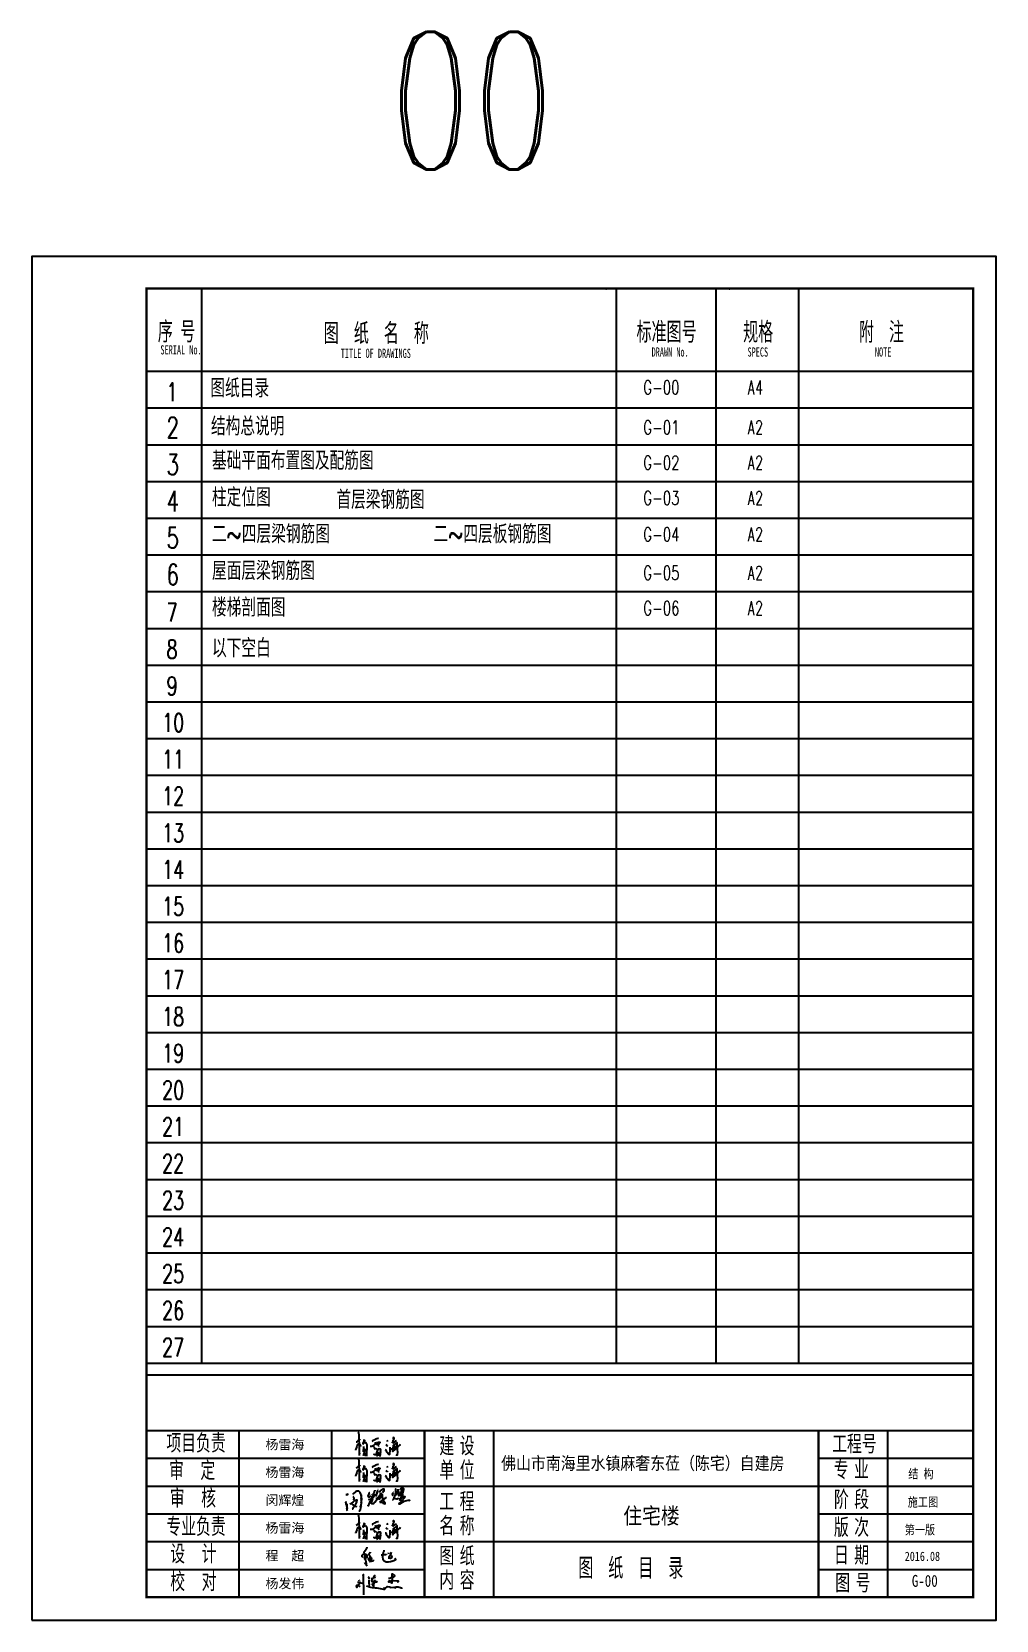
# Model space of a CAD drawing. Extents: x 365746627 to 729500028, y 528103248 to 1057099660.
# Drawn here: x 365746627 to 365767627, y 528105911 to 528140502 of the extents above; entities that cross this region are included whole.
import ezdxf
from ezdxf.enums import TextEntityAlignment as Align

# ---------------------------------------------------------------- set-up
doc = ezdxf.new("R2010")
doc.units = 0
doc.header["$LTSCALE"] = 1000
doc.header["$MEASUREMENT"] = 0
for name, color, linetype in [('出图文字', 40, 'Continuous'), ('图签', 7, 'Continuous'), ('环宇图框', 4, 'Continuous')]:
    doc.layers.add(name, color=color, linetype=linetype)
doc.styles.add('_COMPLEX', font='COMPLEX.shx', dxfattribs={"width": 0.75})
doc.styles.add('_HZTXT', font='1simplex.shx', dxfattribs={"width": 0.8, "bigfont": 'hztxt.shx'})
doc.styles.add('_SIMPLEX', font='SIMPLEX.shx', dxfattribs={"width": 0.6})
doc.styles.add('HZ', font='txt', dxfattribs={"width": 0.8, "bigfont": 'hztxt'})
doc.styles.add('KHZ', font='txt.shx', dxfattribs={"width": 0.8, "bigfont": 'hztxt.shx'})
doc.styles.add('图签-黑体', font='simhei.ttf', dxfattribs={"width": 0.9})
doc.styles.add('宋体', font='')
doc.styles.add('标注字体', font='', dxfattribs={"width": 0.8})
doc.styles.add('黑体', font='simhei.ttf')
doc.styles.get('宋体').set_extended_font_data('SimSun')
doc.styles.get('标注字体').set_extended_font_data('NSimSun')

msp = doc.modelspace()

# ---------------------------------------------------------------- texts
for s, height, style, width, p in [('00', 3000, '_COMPLEX', 0.703125, (365754404.5, 528137502.2)), ('序 号', 400, '宋体', 0.6, (365749371.3, 528133781.6)), ('SERIAL No.', 200, '宋体', 0.6, (365749428.3, 528133475.5)), ('TITLE OF DRAWINGS', 200, '宋体', 0.6, (365753355, 528133400)), ('DRAWN No.', 200, '宋体', 0.6, (365760122.5, 528133428.7)), ('SPECS', 200, '宋体', 0.6, (365762211.5, 528133428.7)), ('NOTE', 200, '宋体', 0.6, (365764985.2, 528133428.7)), ('图纸目录', 400, 'KHZ', 0.8, (365750515.1, 528132540.2)), ('G-00', 300, '_COMPLEX', 0.703125, (365759942.3, 528132607)), ('A', 300, '_SIMPLEX', 0.625, (365762215, 528132606.4)), ('4', 300, '_SIMPLEX', 0.625, (365762383.6, 528132606.4)), ('结构总说明', 400, 'KHZ', 0.8, (365750528.3, 528131710.6)), ('G-01', 300, '_COMPLEX', 0.703125, (365759942.3, 528131736.3)), ('A', 300, '_SIMPLEX', 0.625, (365762215, 528131735.8)), ('2', 300, '_SIMPLEX', 0.625, (365762383.6, 528131735.8)), ('基础平面布置图及配筋图', 400, 'KHZ', 0.8, (365750550.4, 528130963)), ('G-02', 300, '_COMPLEX', 0.703125, (365759942.3, 528130967.4)), ('A', 300, '_SIMPLEX', 0.625, (365762215, 528130966.8)), ('2', 300, '_SIMPLEX', 0.625, (365762383.6, 528130966.8)), ('柱定位图', 400, 'KHZ', 0.8, (365750550.4, 528130163)), ('首层梁钢筋图', 400, 'KHZ', 0.8, (365753260.1, 528130110.8)), ('G-03', 300, '_COMPLEX', 0.703125, (365759942.3, 528130201)), ('A', 300, '_SIMPLEX', 0.625, (365762215, 528130197.9)), ('2', 300, '_SIMPLEX', 0.625, (365762383.6, 528130197.9)), ('二~四层梁钢筋图', 400, 'KHZ', 0.8, (365750550.4, 528129363)), ('二~四层板钢筋图', 400, 'KHZ', 0.8, (365755373.6, 528129363)), ('G-04', 300, '_COMPLEX', 0.703125, (365759942.3, 528129406.6)), ('A', 300, '_SIMPLEX', 0.625, (365762215, 528129406)), ('2', 300, '_SIMPLEX', 0.625, (365762383.6, 528129406)), ('屋面层梁钢筋图', 400, 'KHZ', 0.8, (365750550.4, 528128563)), ('G-05', 300, '_COMPLEX', 0.703125, (365759942.3, 528128568.7)), ('A', 300, '_SIMPLEX', 0.625, (365762215, 528128568.2)), ('2', 300, '_SIMPLEX', 0.625, (365762383.6, 528128568.2)), ('楼梯剖面图', 400, 'KHZ', 0.8, (365750550.4, 528127766.7)), ('G-06', 300, '_COMPLEX', 0.703125, (365759942.3, 528127799.8)), ('A', 300, '_SIMPLEX', 0.625, (365762215, 528127799.2)), ('2', 300, '_SIMPLEX', 0.625, (365762383.6, 528127799.2)), ('以下空白', 400, 'KHZ', 0.8, (365750550.4, 528126879.8))]:
    msp.add_text(s, height=height, dxfattribs=dict(style=style, width=width)).set_placement(p)
at = {"style": '宋体', "width": 0.6}
for s, p in [('图  纸  名  称', (365754129.2, 528133954.2)), ('标准图号', (365760448.3, 528133980.6)), ('规格', (365762443.1, 528133980.6)), ('附  注', (365765128, 528133980.6)), ('图  纸  目  录', (365759670.1, 528107064.4))]:
    msp.add_text(s, height=400, dxfattribs=at).set_placement(p, align=Align.MIDDLE)
at = {"color": 3, "style": 'HZ', "width": 0.7}
for s, height, p in [('1', 400, (365749561, 528132456.6)), ('2', 450, (365749561, 528131656.6)), ('3', 450, (365749561, 528130856.6)), ('4', 450, (365749561, 528130056.6)), ('5', 450, (365749561, 528129256.6)), ('6', 450, (365749561, 528128456.6)), ('7', 400, (365749561, 528127656.6)), ('8', 400, (365749561, 528126856.6)), ('9', 400, (365749561, 528126056.6)), ('10', 400, (365749464.8, 528125256.6)), ('11', 400, (365749464.8, 528124456.6)), ('12', 400, (365749464.8, 528123656.6)), ('13', 400, (365749464.8, 528122856.6)), ('14', 400, (365749464.8, 528122056.6)), ('15', 400, (365749464.8, 528121256.6)), ('16', 400, (365749464.8, 528120456.6)), ('17', 400, (365749464.8, 528119656.6)), ('18', 400, (365749464.8, 528118856.6)), ('19', 400, (365749464.8, 528118056.6)), ('20', 400, (365749464.8, 528117256.6)), ('21', 400, (365749464.8, 528116456.6)), ('22', 400, (365749464.8, 528115656.6)), ('23', 400, (365749464.8, 528114856.6)), ('24', 400, (365749464.8, 528114056.6)), ('25', 400, (365749464.8, 528113256.6)), ('26', 400, (365749464.8, 528112456.6)), ('27', 400, (365749464.8, 528111656.6))]:
    msp.add_text(s, height=height, dxfattribs=at).set_placement(p)
at = {"layer": '出图文字', "color": 7, "style": '标注字体', "width": 0.8}
msp.add_text('G-00', height=259.2, dxfattribs=at).set_placement((365765788.8, 528106637.9))

# ---------------------------------------------------------------- blocks, each defined once
blk = doc.blocks.new('xvxvg5256')
at = {"linetype": 'Continuous'}
for points in [[(0.559476, 1.073995), (0.541993, 1.071497), (0.5345, 1.066502), (0.519514, 1.066502), (0.509523, 1.061506), (0.499532, 1.049018), (0.499532, 1.029037), (0.517016, 1.014051), (0.519514, 1.00406)], [(0.536997, 1.106464), (0.529504, 1.106464)], [(0.606932, 1.226352), (0.601937, 1.208868), (0.596941, 1.206371), (0.574462, 1.166408), (0.559476, 1.148924), (0.551983, 1.131441), (0.539495, 1.12145), (0.536997, 1.106464)], [(0.536997, 1.106464), (0.556979, 1.091478), (0.559476, 1.073995)], [(0.559476, 1.073995), (0.596941, 1.071497), (0.606932, 1.061506), (0.606932, 1.04652), (0.594444, 1.009055)], [(0.571965, 0.996567), (0.566969, 1.006558), (0.566969, 1.041525), (0.561974, 1.051516), (0.559476, 1.073995)], [(0.679364, 1.116455), (0.674369, 1.106464), (0.664378, 1.101469), (0.65189, 1.081488), (0.654388, 1.044023), (0.66188, 1.03653), (0.674369, 1.034032), (0.679364, 1.021544), (0.679364, 0.996567)], [(0.949112, 1.051516), (0.91914, 1.051516)], [(0.949112, 1.051516), (0.946614, 1.009055), (0.956605, 0.964097), (0.981581, 0.934125), (1.026539, 0.911647), (1.07899, 0.909149), (1.118953, 0.916642), (1.138934, 0.926633), (1.151422, 0.926633), (1.193883, 0.941619), (1.233845, 0.9616), (1.231348, 0.97159), (1.223855, 0.974088), (1.223855, 0.979083)], [(0.951609, 1.061506), (0.949112, 1.051516)], [(0.976586, 1.161413), (0.976586, 1.136436), (0.964098, 1.116455), (0.964098, 1.106464), (0.951609, 1.076492), (0.951609, 1.061506)], [(0.951609, 1.061506), (0.966595, 1.061506), (0.971591, 1.066502), (1.024042, 1.068999), (1.029037, 1.064004)], [(1.069, 1.113957), (1.07899, 1.083985)], [(1.116455, 1.044023), (1.101469, 1.029037), (1.081488, 1.021544), (1.081488, 1.006558), (1.086483, 0.994069), (1.086483, 0.984079), (1.081488, 0.976586)], [(1.116455, 1.044023), (1.138934, 1.044023), (1.146427, 1.021544), (1.136436, 0.989074), (1.118953, 0.989074), (1.118953, 0.984079), (1.108962, 0.981581)], [(1.131441, 1.118953), (1.113957, 1.056511), (1.116455, 1.044023)], [(0.569467, 0.974088), (0.554481, 0.97159), (0.536997, 0.959102)], [(0.586951, 0.864191), (0.574462, 0.866689), (0.561974, 0.896661)], [(0.571965, 0.996567), (0.569467, 0.974088)], [(0.569467, 0.974088), (0.581955, 0.91914), (0.586951, 0.864191)], [(0.594444, 1.009055), (0.586951, 0.999065), (0.571965, 0.996567)], [(0.586951, 0.864191), (0.591946, 0.836717), (0.599439, 0.829224), (0.604434, 0.814238)], [(0.594444, 1.009055), (0.611927, 1.009055), (0.626913, 1.014051)], [(0.689355, 0.951609), (0.684359, 0.956604), (0.679364, 0.994069), (0.664378, 0.994069), (0.639402, 0.984079), (0.636904, 0.974088), (0.649392, 0.946614), (0.671871, 0.921637)], [(0.671871, 0.921637), (0.664378, 0.911647), (0.659383, 0.911647)], [(0.671871, 0.921637), (0.689355, 0.924135)], [(0.679364, 0.996567), (0.701843, 0.996567), (0.709336, 0.976586), (0.701843, 0.966595), (0.699345, 0.954107), (0.689355, 0.951609)], [(0.689355, 0.924135), (0.689355, 0.951609)], [(0.689355, 0.924135), (0.704341, 0.921637), (0.744303, 0.934125), (0.749299, 0.939121), (0.749299, 0.951609)]]:
    blk.add_lwpolyline(points, dxfattribs=at)
blk = doc.blocks.new('A$C07F9359A')
at = {"layer": '图签', "linetype": 'Continuous'}
for points in [[(37, 450), (3, 447)], [(43, 457), (37, 457), (37, 450)], [(37, 450), (43, 450), (43, 457)], [(57, 457), (63, 457), (63, 463), (43, 457)], [(217, 480), (217, 473), (207, 473), (207, 480)], [(217, 480), (213, 483)], [(403, 483), (397, 510), (360, 543), (307, 543), (270, 530), (217, 480)], [(403, 483), (410, 483), (410, 473)], [(410, 473), (403, 477), (403, 483)], [(410, 473), (420, 450), (420, 427)], [(620, 443), (613, 440), (620, 427)], [(660, 500), (650, 500), (630, 473), (620, 443)], [(620, 443), (623, 433)], [(706, 457), (706, 450)], [(716, 367), (736, 370), (746, 383), (760, 390), (783, 423), (783, 460)], [(746, 433), (743, 417), (736, 417), (726, 387), (716, 380), (716, 367)], [(753, 447), (743, 443), (746, 433)], [(746, 433), (753, 437), (753, 447)], [(756, 467), (753, 447)], [(763, 480), (756, 477), (756, 467)], [(756, 467), (763, 470), (763, 480)], [(796, 570), (793, 553), (776, 526), (776, 513), (766, 500), (763, 480)], [(836, 457), (830, 417)], [(843, 467), (836, 467), (836, 457)], [(836, 457), (843, 460), (843, 467)], [(856, 516), (843, 467)], [(856, 516), (860, 516), (863, 530), (856, 526), (856, 516)], [(866, 546), (863, 546), (860, 533), (870, 536), (866, 546)], [(866, 553), (866, 546)], [(890, 583), (880, 580)], [(1013, 500), (1036, 546), (1046, 556), (1050, 596), (1023, 600), (963, 566), (946, 546), (940, 546), (910, 510)], [(953, 503), (933, 423)], [(933, 423), (950, 427), (950, 437), (980, 463), (980, 470), (990, 473), (990, 480)], [(963, 530), (956, 523)], [(1000, 423), (1003, 450), (996, 450)], [(1283, 483), (1276, 480), (1276, 470)], [(1276, 470), (1283, 470)], [(1280, 457), (1276, 470)], [(1283, 470), (1280, 457)], [(1280, 457), (1280, 440), (1290, 440), (1293, 447)], [(1283, 526), (1293, 520)], [(1283, 500), (1283, 483)], [(1283, 470), (1283, 483)], [(1363, 590), (1356, 560), (1360, 536), (1346, 457), (1320, 383)], [(1370, 603), (1363, 603), (1363, 590)], [(1363, 590), (1370, 593), (1370, 603)], [(1413, 513), (1403, 480), (1380, 447), (1366, 450), (1363, 463)], [(1370, 610), (1370, 603)], [(1410, 603), (1410, 600)], [(1416, 523), (1413, 513)], [(1413, 513), (1420, 516), (1416, 523)], [(1463, 427), (1453, 417), (1446, 430), (1436, 526), (1430, 536), (1416, 533), (1416, 523)], [(1423, 600), (1426, 590), (1420, 556)], [(1420, 556), (1436, 556), (1436, 550), (1423, 540), (1420, 556)], [(1476, 590), (1476, 586)], [(1486, 506), (1480, 506)], [(1483, 423), (1489, 423), (1496, 437)], [(1486, 433), (1483, 423)], [(1546, 530), (1486, 506)], [(1486, 506), (1486, 496), (1506, 477), (1516, 473)], [(1489, 440), (1486, 433)], [(1589, 673), (1559, 663), (1489, 596)], [(1516, 473), (1503, 453), (1493, 450), (1489, 440)], [(1496, 437), (1489, 440)], [(1569, 530), (1586, 590), (1583, 606), (1563, 606), (1513, 576), (1496, 560)], [(1496, 437), (1509, 440), (1529, 460)], [(1553, 463), (1549, 440), (1519, 390), (1519, 380), (1506, 377), (1506, 357)], [(1516, 473), (1523, 490), (1543, 510), (1546, 530)], [(1529, 460), (1526, 467), (1519, 467)], [(1529, 460), (1553, 463)], [(1569, 530), (1546, 530)], [(1553, 463), (1559, 500)], [(1559, 500), (1556, 510), (1566, 510)], [(1566, 510), (1559, 500)], [(1566, 510), (1569, 530)], [(0, 247), (0, 240), (7, 240), (10, 217)], [(7, 260), (7, 257)], [(10, 217), (10, 207), (17, 203)], [(17, 203), (17, 213)], [(17, 203), (20, 190)], [(23, 177), (17, 180), (20, 190)], [(20, 190), (30, 190), (30, 177)], [(30, 177), (23, 177)], [(23, 177), (23, 170)], [(23, 170), (33, 170)], [(33, 163), (27, 163), (23, 170)], [(33, 150), (27, 147), (27, 137), (37, 133)], [(33, 170), (30, 177)], [(37, 133), (37, 117), (30, 117), (30, 100), (37, 97)], [(33, 170), (33, 163)], [(33, 163), (33, 150)], [(37, 133), (33, 150)], [(40, 87), (33, 83), (33, 77)], [(33, 77), (40, 77)], [(33, 67), (33, 77)], [(40, 67), (33, 67)], [(33, 67), (37, 57)], [(37, 57), (33, 43), (40, 40), (37, 30), (43, 13)], [(37, 97), (40, 103)], [(37, 97), (40, 87)], [(37, 57), (43, 60), (40, 67)], [(40, 77), (40, 87)], [(40, 77), (40, 67)], [(293, 237), (303, 247), (313, 297), (280, 297), (263, 283), (253, 283), (227, 270), (220, 260), (207, 257), (157, 217), (140, 197), (120, 190)], [(247, 143), (213, 160), (200, 177), (190, 180), (183, 193), (177, 193), (173, 203)], [(177, 77), (177, 73)], [(243, 137), (200, 70), (187, 57), (180, 57)], [(227, 393), (220, 390), (227, 343), (213, 300)], [(287, 227), (270, 193), (270, 183), (263, 170), (253, 163), (253, 150), (247, 143)], [(247, 143), (263, 140), (270, 133), (307, 130)], [(293, 237), (287, 237), (287, 227)], [(287, 227), (293, 227), (293, 237)], [(410, 113), (410, 103), (403, 100), (397, 27), (380, 3), (357, 0)], [(417, 150), (410, 147), (410, 133)], [(410, 133), (420, 133)], [(410, 123), (410, 133)], [(417, 123), (410, 123)], [(410, 123), (410, 113)], [(410, 113), (417, 117), (417, 123)], [(423, 417), (417, 420), (420, 427)], [(423, 190), (417, 187), (417, 173)], [(417, 173), (427, 180), (423, 190)], [(417, 173), (417, 150)], [(420, 133), (417, 150)], [(420, 133), (417, 123)], [(420, 427), (423, 417)], [(423, 417), (427, 360)], [(430, 343), (423, 347), (427, 360)], [(427, 270), (423, 257)], [(423, 257), (433, 257), (433, 267), (427, 270)], [(423, 257), (423, 247)], [(423, 247), (423, 233)], [(423, 233), (423, 247)], [(423, 233), (430, 223), (423, 217), (423, 190)], [(427, 360), (433, 357), (430, 343)], [(430, 330), (427, 310)], [(427, 310), (433, 310)], [(427, 300), (427, 310)], [(433, 300), (427, 300)], [(427, 300), (427, 287)], [(427, 287), (433, 290), (433, 300)], [(427, 287), (427, 270)], [(430, 343), (430, 330)], [(433, 310), (430, 330)], [(433, 310), (433, 300)], [(620, 427), (610, 417), (616, 410)], [(616, 160), (620, 150), (613, 147)], [(613, 147), (616, 160)], [(613, 147), (616, 133)], [(616, 410), (620, 427)], [(616, 410), (616, 403), (633, 390), (656, 393), (666, 407), (676, 407), (680, 420)], [(703, 343), (693, 343), (656, 323), (616, 310)], [(680, 287), (676, 273), (670, 273), (670, 263), (650, 237), (643, 213), (630, 200), (626, 177), (620, 177), (616, 160)], [(686, 300), (680, 297), (680, 287)], [(680, 287), (686, 290), (686, 300)], [(690, 430), (686, 423)], [(703, 343), (700, 323), (690, 313), (686, 300)], [(716, 367), (703, 343)], [(853, 347), (856, 323), (836, 283), (823, 273), (803, 243), (790, 237), (756, 203), (743, 197), (716, 197), (706, 207), (706, 237), (723, 273), (723, 283), (733, 297), (740, 340), (726, 337), (716, 327), (716, 320)], [(710, 317), (710, 310)], [(853, 347), (836, 337), (823, 337)], [(826, 407), (830, 403)], [(856, 357), (853, 363)], [(856, 357), (853, 347)], [(926, 410), (913, 407), (896, 383), (890, 383), (863, 357), (856, 357)], [(906, 347), (906, 330), (926, 337), (953, 373), (960, 373), (963, 387)], [(913, 357), (906, 353), (906, 347)], [(906, 347), (913, 350), (913, 357)], [(926, 410), (926, 390), (916, 377), (913, 357)], [(933, 423), (926, 410)], [(946, 247), (926, 237)], [(1016, 303), (1003, 300), (996, 290), (990, 290), (953, 260), (946, 247)], [(946, 247), (996, 237), (1026, 217), (1076, 200), (1076, 217), (1046, 253), (1023, 300), (1016, 303)], [(966, 390), (960, 390), (963, 387)], [(963, 387), (966, 390)], [(966, 390), (973, 393), (973, 400)], [(973, 400), (970, 403)], [(973, 400), (983, 410), (990, 410)], [(990, 410), (990, 417), (1000, 423)], [(1000, 423), (1000, 410), (993, 410), (1006, 330), (1016, 317)], [(1016, 317), (1033, 320), (1036, 327), (1080, 353), (1090, 353), (1090, 363)], [(1016, 317), (1016, 303)], [(1110, 370), (1100, 367)], [(1320, 370), (1313, 367), (1300, 340), (1296, 320), (1280, 303), (1273, 303)], [(1320, 383), (1306, 393)], [(1320, 383), (1320, 370)], [(1320, 370), (1353, 343), (1386, 333), (1413, 337), (1436, 353), (1436, 360)], [(1486, 240), (1463, 217), (1453, 197), (1480, 203), (1549, 250), (1596, 273), (1706, 303), (1739, 297), (1739, 287), (1723, 277)], [(1496, 337), (1489, 337), (1470, 313), (1470, 307), (1506, 297)], [(1483, 423), (1476, 423)], [(1493, 247), (1486, 240)], [(1486, 240), (1493, 240), (1493, 247)], [(1526, 283), (1523, 273), (1509, 267), (1506, 257), (1493, 247)], [(1503, 343), (1496, 343), (1496, 337)], [(1496, 337), (1506, 333)], [(1503, 343), (1506, 357)], [(1506, 333), (1503, 343)], [(1506, 357), (1539, 373), (1549, 383), (1559, 383), (1559, 390), (1586, 400), (1613, 400), (1613, 383), (1596, 367), (1593, 353), (1579, 337), (1563, 327), (1553, 307), (1536, 293), (1536, 283)], [(1506, 297), (1506, 333)], [(1526, 283), (1506, 297)], [(1536, 283), (1526, 283)], [(1536, 283), (1553, 283)]]:
    blk.add_lwpolyline(points, dxfattribs=at)
blk = doc.blocks.new('图签')
at = {"layer": '图签', "linetype": 'Continuous'}
for points in [[(6194028, 381615), (6194008, 381608), (6194000, 381600), (6194000, 381595), (6193995, 381595), (6193995, 381590), (6193990, 381590), (6193978, 381578), (6193963, 381573)], [(6194005, 381800), (6194018, 381788), (6194028, 381718), (6194028, 381630)], [(6194028, 381630), (6194043, 381633), (6194055, 381645)], [(6194028, 381630), (6194028, 381615)], [(6194028, 381615), (6194035, 381538)], [(6194118, 381618), (6194150, 381615), (6194150, 381598), (6194143, 381593), (6194120, 381558), (6194113, 381553), (6194113, 381540)], [(6194113, 381540), (6194128, 381543), (6194155, 381565), (6194170, 381568), (6194178, 381565), (6194193, 381545), (6194200, 381515), (6194193, 381273)], [(6194322, 381593), (6194312, 381593)], [(6194450, 381650), (6194437, 381653), (6194395, 381640), (6194385, 381630), (6194357, 381620), (6194342, 381608), (6194325, 381600), (6194322, 381593)], [(6194322, 381593), (6194330, 381590)], [(6194382, 381580), (6194387, 381555), (6194395, 381548)], [(6194395, 381548), (6194417, 381555), (6194425, 381565), (6194440, 381568), (6194455, 381578), (6194480, 381575), (6194482, 381558), (6194462, 381528), (6194457, 381528), (6194442, 381515), (6194412, 381520), (6194395, 381540)], [(6194395, 381540), (6194395, 381548)], [(6194632, 381618), (6194642, 381613), (6194642, 381588)], [(6194757, 381560), (6194750, 381553)], [(6194757, 381560), (6194757, 381575), (6194770, 381593), (6194775, 381615), (6194785, 381630), (6194785, 381638), (6194792, 381648), (6194792, 381663), (6194785, 381673), (6194775, 381670), (6194772, 381660)], [(6194757, 381560), (6194780, 381565), (6194800, 381585), (6194807, 381585), (6194825, 381603), (6194844, 381608)], [(6194859, 381473), (6194859, 381553), (6194857, 381560), (6194852, 381560), (6194830, 381540), (6194787, 381515), (6194782, 381505), (6194772, 381500), (6194770, 381470), (6194765, 381460), (6194765, 381433)], [(6194772, 381660), (6194767, 381660)], [(6194772, 381660), (6194775, 381650)], [(6193998, 381543), (6194000, 381535), (6193985, 381508), (6193980, 381478), (6193960, 381420), (6193953, 381411), (6193953, 381401)], [(6194005, 381234), (6194018, 381222), (6194028, 381152), (6194028, 381064)], [(6194035, 381538), (6194030, 381533), (6194035, 381408), (6194030, 381388), (6194030, 381326), (6194035, 381321)], [(6194035, 381321), (6194033, 381286)], [(6194035, 381538), (6194048, 381530), (6194048, 381520), (6194068, 381483)], [(6194035, 381321), (6194043, 381328), (6194043, 381336)], [(6194113, 381540), (6194105, 381538)], [(6194125, 381413), (6194110, 381363)], [(6194145, 381346), (6194135, 381333), (6194128, 381303), (6194123, 381298), (6194120, 381276)], [(6194125, 381413), (6194130, 381428), (6194133, 381478)], [(6194138, 381406), (6194125, 381413)], [(6194150, 381413), (6194138, 381406)], [(6194138, 381406), (6194138, 381383), (6194148, 381376)], [(6194145, 381346), (6194148, 381376)], [(6194193, 381273), (6194175, 381283), (6194170, 381306), (6194165, 381308), (6194150, 381346), (6194145, 381346)], [(6194148, 381376), (6194155, 381381), (6194155, 381396), (6194160, 381401), (6194160, 381408)], [(6194160, 381408), (6194160, 381418), (6194150, 381413)], [(6194150, 381413), (6194153, 381408), (6194160, 381408)], [(6194193, 381273), (6194193, 381266)], [(6194395, 381540), (6194375, 381528), (6194325, 381485), (6194307, 381480), (6194272, 381483)], [(6194342, 381463), (6194372, 381463)], [(6194400, 381443), (6194377, 381430), (6194350, 381425)], [(6194400, 381316), (6194392, 381311), (6194387, 381298), (6194372, 381296), (6194362, 381303), (6194355, 381321)], [(6194440, 381411), (6194440, 381403), (6194420, 381373), (6194400, 381316)], [(6194400, 381316), (6194402, 381311), (6194417, 381311), (6194420, 381316), (6194442, 381321)], [(6194440, 381411), (6194427, 381413), (6194417, 381420), (6194407, 381420)], [(6194440, 381296), (6194425, 381276), (6194412, 381268)], [(6194490, 381313), (6194502, 381361), (6194500, 381376), (6194505, 381408), (6194495, 381423), (6194465, 381428), (6194455, 381423), (6194445, 381411), (6194440, 381411)], [(6194447, 381336), (6194440, 381363)], [(6194442, 381321), (6194440, 381296)], [(6194440, 381296), (6194455, 381298), (6194480, 381313), (6194490, 381311), (6194482, 381263)], [(6194442, 381321), (6194447, 381336)], [(6194460, 381498), (6194452, 381498), (6194452, 381485), (6194447, 381480)], [(6194447, 381336), (6194460, 381338), (6194472, 381348)], [(6194600, 381413), (6194610, 381408), (6194612, 381401), (6194620, 381396), (6194620, 381383), (6194632, 381361), (6194677, 381311), (6194695, 381308), (6194702, 381316), (6194707, 381401), (6194705, 381413)], [(6194610, 381520), (6194627, 381515), (6194645, 381498), (6194647, 381485)], [(6194705, 381418), (6194697, 381415)], [(6194705, 381418), (6194710, 381465)], [(6194760, 381428), (6194705, 381418)], [(6194760, 381428), (6194755, 381381), (6194760, 381376), (6194772, 381378), (6194780, 381388), (6194800, 381403), (6194802, 381411), (6194807, 381411), (6194812, 381428), (6194827, 381430), (6194842, 381448)], [(6194765, 381433), (6194760, 381428)], [(6194830, 381460), (6194822, 381453), (6194802, 381448), (6194800, 381443), (6194775, 381433), (6194765, 381433)], [(6194830, 381460), (6194827, 381470), (6194810, 381478), (6194800, 381478), (6194790, 381485)], [(6194834, 381458), (6194830, 381460)], [(6194842, 381450), (6194839, 381458), (6194834, 381458)], [(6194834, 381458), (6194834, 381453), (6194842, 381448)], [(6194857, 381448), (6194857, 381423), (6194862, 381411), (6194864, 381361), (6194859, 381293), (6194857, 381288), (6194847, 381288), (6194839, 381296), (6194834, 381296)], [(6194857, 381468), (6194837, 381463)], [(6194842, 381448), (6194842, 381450)], [(6194842, 381450), (6194857, 381448)], [(6194857, 381448), (6194857, 381468)], [(6194859, 381473), (6194867, 381473), (6194874, 381483), (6194887, 381488), (6194912, 381510), (6194924, 381515), (6194924, 381520), (6194934, 381530)], [(6193998, 380977), (6194000, 380969), (6193985, 380942), (6193980, 380912), (6193960, 380854), (6193953, 380844), (6193953, 380834)], [(6194028, 381049), (6194008, 381042), (6194000, 381034), (6194000, 381029), (6193995, 381029), (6193995, 381024), (6193990, 381024), (6193978, 381012), (6193963, 381007)], [(6194028, 381064), (6194043, 381067), (6194055, 381079)], [(6194028, 381064), (6194028, 381049)], [(6194028, 381049), (6194035, 380972)], [(6194035, 380972), (6194030, 380967), (6194035, 380842), (6194030, 380822), (6194030, 380760), (6194035, 380755)], [(6194035, 380972), (6194048, 380964), (6194048, 380954), (6194068, 380917)], [(6194113, 380974), (6194105, 380972)], [(6194118, 381052), (6194150, 381049), (6194150, 381032), (6194143, 381027), (6194120, 380992), (6194113, 380987), (6194113, 380974)], [(6194113, 380974), (6194128, 380977), (6194155, 380999), (6194170, 381002), (6194178, 380999), (6194193, 380979), (6194200, 380949), (6194193, 380707)], [(6194125, 380847), (6194130, 380862), (6194133, 380912)], [(6194395, 380974), (6194375, 380962), (6194325, 380919), (6194307, 380914), (6194272, 380917)], [(6194322, 381027), (6194312, 381027)], [(6194450, 381084), (6194437, 381087), (6194395, 381074), (6194385, 381064), (6194357, 381054), (6194342, 381042), (6194325, 381034), (6194322, 381027)], [(6194322, 381027), (6194330, 381024)], [(6194342, 380897), (6194372, 380897)], [(6194400, 380877), (6194377, 380864), (6194350, 380859)], [(6194382, 381014), (6194387, 380989), (6194395, 380982)], [(6194395, 380982), (6194417, 380989), (6194425, 380999), (6194440, 381002), (6194455, 381012), (6194480, 381009), (6194482, 380992), (6194462, 380962), (6194457, 380962), (6194442, 380949), (6194412, 380954), (6194395, 380974)], [(6194395, 380974), (6194395, 380982)], [(6194440, 380844), (6194427, 380847), (6194417, 380854), (6194407, 380854)], [(6194490, 380747), (6194502, 380795), (6194500, 380810), (6194505, 380842), (6194495, 380857), (6194465, 380862), (6194455, 380857), (6194445, 380844), (6194440, 380844)], [(6194460, 380932), (6194452, 380932), (6194452, 380919), (6194447, 380914)], [(6194610, 380954), (6194627, 380949), (6194645, 380932), (6194647, 380919)], [(6194632, 381052), (6194642, 381047), (6194642, 381022)], [(6194705, 380852), (6194710, 380899)], [(6194760, 380862), (6194705, 380852)], [(6194757, 380994), (6194750, 380987)], [(6194760, 380862), (6194755, 380815), (6194760, 380810), (6194772, 380812), (6194780, 380822), (6194800, 380837), (6194802, 380844), (6194807, 380844), (6194812, 380862), (6194827, 380864), (6194842, 380882)], [(6194757, 380994), (6194757, 381009), (6194770, 381027), (6194775, 381049), (6194785, 381064), (6194785, 381072), (6194792, 381082), (6194792, 381097), (6194785, 381107), (6194775, 381104), (6194772, 381094)], [(6194757, 380994), (6194780, 380999), (6194800, 381019), (6194807, 381019), (6194825, 381037), (6194844, 381042)], [(6194765, 380867), (6194760, 380862)], [(6194859, 380907), (6194859, 380987), (6194857, 380994), (6194852, 380994), (6194830, 380974), (6194787, 380949), (6194782, 380939), (6194772, 380934), (6194770, 380904), (6194765, 380894), (6194765, 380867)], [(6194830, 380894), (6194822, 380887), (6194802, 380882), (6194800, 380877), (6194775, 380867), (6194765, 380867)], [(6194772, 381094), (6194767, 381094)], [(6194772, 381094), (6194775, 381084)], [(6194830, 380894), (6194827, 380904), (6194810, 380912), (6194800, 380912), (6194790, 380919)], [(6194834, 380892), (6194830, 380894)], [(6194842, 380884), (6194839, 380892), (6194834, 380892)], [(6194834, 380892), (6194834, 380887), (6194842, 380882)], [(6194857, 380882), (6194857, 380857), (6194862, 380844), (6194864, 380795), (6194859, 380727), (6194857, 380722), (6194847, 380722), (6194839, 380730), (6194834, 380730)], [(6194857, 380902), (6194837, 380897)], [(6194842, 380882), (6194842, 380884)], [(6194842, 380884), (6194857, 380882)], [(6194857, 380882), (6194857, 380902)], [(6194859, 380907), (6194867, 380907), (6194874, 380917), (6194887, 380922), (6194912, 380944), (6194924, 380949), (6194924, 380954), (6194934, 380964)], [(6194035, 380755), (6194033, 380720)], [(6194035, 380755), (6194043, 380762), (6194043, 380770)], [(6194125, 380847), (6194110, 380797)], [(6194145, 380780), (6194135, 380767), (6194128, 380737), (6194123, 380732), (6194120, 380710)], [(6194138, 380839), (6194125, 380847)], [(6194150, 380847), (6194138, 380839)], [(6194138, 380839), (6194138, 380817), (6194148, 380810)], [(6194145, 380780), (6194148, 380810)], [(6194193, 380707), (6194175, 380717), (6194170, 380740), (6194165, 380742), (6194150, 380780), (6194145, 380780)], [(6194148, 380810), (6194155, 380815), (6194155, 380830), (6194160, 380834), (6194160, 380842)], [(6194160, 380842), (6194160, 380852), (6194150, 380847)], [(6194150, 380847), (6194153, 380842), (6194160, 380842)], [(6194193, 380707), (6194193, 380700)], [(6194400, 380750), (6194392, 380745), (6194387, 380732), (6194372, 380730), (6194362, 380737), (6194355, 380755)], [(6194440, 380844), (6194440, 380837), (6194420, 380807), (6194400, 380750)], [(6194400, 380750), (6194402, 380745), (6194417, 380745), (6194420, 380750), (6194442, 380755)], [(6194440, 380730), (6194425, 380710), (6194412, 380702)], [(6194447, 380770), (6194440, 380797)], [(6194442, 380755), (6194440, 380730)], [(6194440, 380730), (6194455, 380732), (6194480, 380747), (6194490, 380745), (6194482, 380697)], [(6194442, 380755), (6194447, 380770)], [(6194447, 380770), (6194460, 380772), (6194472, 380782)], [(6194600, 380847), (6194610, 380842), (6194612, 380834), (6194620, 380830), (6194620, 380817), (6194632, 380795), (6194677, 380745), (6194695, 380742), (6194702, 380750), (6194707, 380834), (6194705, 380847)], [(6194705, 380852), (6194697, 380849)], [(6194005, 379990), (6194018, 379977), (6194028, 379907), (6194028, 379820)], [(6194028, 379820), (6194043, 379822), (6194055, 379835)], [(6194028, 379820), (6194028, 379805)], [(6194450, 379840), (6194437, 379842), (6194395, 379830), (6194385, 379820), (6194357, 379810), (6194342, 379797), (6194325, 379790), (6194322, 379782)], [(6194757, 379750), (6194757, 379765), (6194770, 379782), (6194775, 379805), (6194785, 379820), (6194785, 379827), (6194792, 379837), (6194792, 379852), (6194785, 379862), (6194775, 379860), (6194772, 379850)], [(6194772, 379850), (6194767, 379850)], [(6194772, 379850), (6194775, 379840)], [(6193998, 379732), (6194000, 379725), (6193985, 379697), (6193980, 379667), (6193960, 379610), (6193953, 379600), (6193953, 379590)], [(6194028, 379805), (6194008, 379797), (6194000, 379790), (6194000, 379785), (6193995, 379785), (6193995, 379780), (6193990, 379780), (6193978, 379767), (6193963, 379762)], [(6194028, 379805), (6194035, 379727)], [(6194035, 379727), (6194030, 379722), (6194035, 379597), (6194030, 379577), (6194030, 379515), (6194035, 379510)], [(6194035, 379510), (6194033, 379475)], [(6194035, 379727), (6194048, 379720), (6194048, 379710), (6194068, 379672)], [(6194035, 379510), (6194043, 379518), (6194043, 379525)], [(6194113, 379730), (6194105, 379727)], [(6194125, 379602), (6194110, 379553)], [(6194118, 379807), (6194150, 379805), (6194150, 379787), (6194143, 379782), (6194120, 379747), (6194113, 379742), (6194113, 379730)], [(6194113, 379730), (6194128, 379732), (6194155, 379755), (6194170, 379757), (6194178, 379755), (6194193, 379735), (6194200, 379705), (6194193, 379463)], [(6194145, 379535), (6194135, 379523), (6194128, 379493), (6194123, 379488), (6194120, 379465)], [(6194125, 379602), (6194130, 379617), (6194133, 379667)], [(6194138, 379595), (6194125, 379602)], [(6194150, 379602), (6194138, 379595)], [(6194138, 379595), (6194138, 379572), (6194148, 379565)], [(6194145, 379535), (6194148, 379565)], [(6194193, 379463), (6194175, 379473), (6194170, 379495), (6194165, 379498), (6194150, 379535), (6194145, 379535)], [(6194148, 379565), (6194155, 379570), (6194155, 379585), (6194160, 379590), (6194160, 379597)], [(6194160, 379597), (6194160, 379607), (6194150, 379602)], [(6194150, 379602), (6194153, 379597), (6194160, 379597)], [(6194395, 379730), (6194375, 379717), (6194325, 379675), (6194307, 379670), (6194272, 379672)], [(6194322, 379782), (6194312, 379782)], [(6194322, 379782), (6194330, 379780)], [(6194342, 379652), (6194372, 379652)], [(6194400, 379632), (6194377, 379620), (6194350, 379615)], [(6194400, 379505), (6194392, 379500), (6194387, 379488), (6194372, 379485), (6194362, 379493), (6194355, 379510)], [(6194382, 379770), (6194387, 379745), (6194395, 379737)], [(6194395, 379737), (6194417, 379745), (6194425, 379755), (6194440, 379757), (6194455, 379767), (6194480, 379765), (6194482, 379747), (6194462, 379717), (6194457, 379717), (6194442, 379705), (6194412, 379710), (6194395, 379730)], [(6194395, 379730), (6194395, 379737)], [(6194440, 379600), (6194440, 379592), (6194420, 379562), (6194400, 379505)], [(6194400, 379505), (6194402, 379500), (6194417, 379500), (6194420, 379505), (6194442, 379510)], [(6194440, 379600), (6194427, 379602), (6194417, 379610), (6194407, 379610)], [(6194440, 379485), (6194425, 379465), (6194412, 379458)], [(6194490, 379503), (6194502, 379550), (6194500, 379565), (6194505, 379597), (6194495, 379612), (6194465, 379617), (6194455, 379612), (6194445, 379600), (6194440, 379600)], [(6194447, 379525), (6194440, 379553)], [(6194442, 379510), (6194440, 379485)], [(6194440, 379485), (6194455, 379488), (6194480, 379503), (6194490, 379500), (6194482, 379453)], [(6194442, 379510), (6194447, 379525)], [(6194460, 379687), (6194452, 379687), (6194452, 379675), (6194447, 379670)], [(6194447, 379525), (6194460, 379528), (6194472, 379538)], [(6194600, 379602), (6194610, 379597), (6194612, 379590), (6194620, 379585), (6194620, 379572), (6194632, 379550), (6194677, 379500), (6194695, 379498), (6194702, 379505), (6194707, 379590), (6194705, 379602)], [(6194610, 379710), (6194627, 379705), (6194645, 379687), (6194647, 379675)], [(6194632, 379807), (6194642, 379802), (6194642, 379777)], [(6194705, 379607), (6194697, 379605)], [(6194705, 379607), (6194710, 379655)], [(6194760, 379617), (6194705, 379607)], [(6194757, 379750), (6194750, 379742)], [(6194760, 379617), (6194755, 379570), (6194760, 379565), (6194772, 379567), (6194780, 379577), (6194800, 379592), (6194802, 379600), (6194807, 379600), (6194812, 379617), (6194827, 379620), (6194842, 379637)], [(6194757, 379750), (6194780, 379755), (6194800, 379775), (6194807, 379775), (6194825, 379792), (6194844, 379797)], [(6194765, 379622), (6194760, 379617)], [(6194859, 379662), (6194859, 379742), (6194857, 379750), (6194852, 379750), (6194830, 379730), (6194787, 379705), (6194782, 379695), (6194772, 379690), (6194770, 379660), (6194765, 379650), (6194765, 379622)], [(6194830, 379650), (6194822, 379642), (6194802, 379637), (6194800, 379632), (6194775, 379622), (6194765, 379622)], [(6194830, 379650), (6194827, 379660), (6194810, 379667), (6194800, 379667), (6194790, 379675)], [(6194834, 379647), (6194830, 379650)], [(6194842, 379640), (6194839, 379647), (6194834, 379647)], [(6194834, 379647), (6194834, 379642), (6194842, 379637)], [(6194857, 379637), (6194857, 379612), (6194862, 379600), (6194864, 379550), (6194859, 379483), (6194857, 379478), (6194847, 379478), (6194839, 379485), (6194834, 379485)], [(6194857, 379657), (6194837, 379652)], [(6194842, 379637), (6194842, 379640)], [(6194842, 379640), (6194857, 379637)], [(6194857, 379637), (6194857, 379657)], [(6194859, 379662), (6194867, 379662), (6194874, 379672), (6194887, 379677), (6194912, 379700), (6194924, 379705), (6194924, 379710), (6194934, 379720)], [(6194193, 379463), (6194193, 379455)], [(6193999, 378445), (6193999, 378455), (6193979, 378460), (6193969, 378445), (6193974, 378420), (6193989, 378420), (6193999, 378445)], [(6193999, 378525), (6194049, 378525)], [(6194014, 378445), (6193999, 378445)], [(6194049, 378525), (6194039, 378490), (6194014, 378460), (6194014, 378445)], [(6194014, 378445), (6194039, 378430), (6194049, 378450)], [(6194024, 378580), (6194029, 378555)], [(6194049, 378525), (6194059, 378525)], [(6194089, 378520), (6194084, 378485)], [(6194134, 378250), (6194129, 378690), (6194109, 378680), (6194109, 378670)], [(6194239, 378425), (6194189, 378435)], [(6194219, 378640), (6194239, 378630), (6194244, 378600)], [(6194244, 378575), (6194239, 378495), (6194249, 378480), (6194239, 378425)], [(6194324, 378605), (6194284, 378600)], [(6194324, 378605), (6194299, 378560), (6194309, 378540), (6194359, 378540)], [(6194354, 378500), (6194334, 378500), (6194314, 378485), (6194334, 378450), (6194354, 378445), (6194354, 378500)], [(6194344, 378625), (6194324, 378605)], [(6194354, 378640), (6194344, 378635), (6194344, 378625)], [(6194344, 378625), (6194359, 378630)], [(6194379, 378675), (6194359, 378660), (6194354, 378640)], [(6194359, 378515), (6194354, 378500)], [(6194359, 378630), (6194379, 378635), (6194389, 378650)], [(6194359, 378540), (6194359, 378555), (6194374, 378560)], [(6194374, 378560), (6194384, 378550), (6194414, 378540), (6194409, 378525), (6194359, 378515)], [(6194359, 378515), (6194359, 378540)], [(6194374, 378560), (6194374, 378580)], [(6194754, 378620), (6194729, 378620), (6194699, 378605), (6194669, 378605)], [(6194694, 378545), (6194679, 378545), (6194669, 378540), (6194669, 378530), (6194689, 378530), (6194694, 378545)], [(6194714, 378540), (6194694, 378545)], [(6194754, 378560), (6194719, 378550), (6194714, 378540)], [(6194714, 378540), (6194734, 378510), (6194749, 378510), (6194749, 378550)], [(6194754, 378635), (6194754, 378705), (6194799, 378670), (6194799, 378655), (6194774, 378635), (6194759, 378635), (6194754, 378620)], [(6194754, 378620), (6194754, 378560)], [(6194754, 378560), (6194884, 378555), (6194879, 378535), (6194849, 378525)], [(6194239, 378425), (6194314, 378410), (6194369, 378410), (6194389, 378400), (6194419, 378400), (6194564, 378370), (6194589, 378370), (6194589, 378385)], [(6194589, 378385), (6194579, 378395), (6194584, 378410)], [(6194589, 378385), (6194599, 378385), (6194649, 378430), (6194699, 378425), (6194709, 378410), (6194789, 378415), (6194809, 378405), (6194844, 378425), (6194879, 378425), (6194954, 378400), (6194954, 378380)]]:
    blk.add_lwpolyline(points, dxfattribs=at)
at = {"layer": '环宇图框'}
for p, q in [((6189400, 378211), (6189400, 383040)), ((6189400, 383040), (6207403, 383040)), ((6189400, 378197), (6189400, 383040)), ((6189400, 383040), (6207403, 383040)), ((6189400, 378197), (6189400, 383040)), ((6207403, 383040), (6207403, 378197)), ((6189400, 381829), (6207403, 381829)), ((6191418, 378211), (6191418, 381829)), ((6193436, 378211), (6193436, 381829)), ((6195454, 381829), (6195454, 378211)), ((6195454, 378197), (6195454, 381829)), ((6196967, 378211), (6196967, 381829)), ((6204030, 381829), (6204030, 378211)), ((6204030, 378211), (6204030, 381829)), ((6205544, 378211), (6205544, 381829)), ((6189400, 381224), (6195454, 381224)), ((6204030, 381224), (6207403, 381224)), ((6189400, 380618), (6207403, 380618)), ((6189400, 380013), (6195454, 380013)), ((6204030, 380013), (6207403, 380013)), ((6189400, 379408), (6207403, 379408)), ((6189400, 378802), (6195454, 378802)), ((6204030, 378802), (6207403, 378802)), ((6207403, 378197), (6189400, 378197)), ((6204030, 378197), (6207403, 378197))]:
    blk.add_line(p, q, dxfattribs=at)
at = {"layer": '图签', "xscale": 0.8, "yscale": 0.8, "zscale": 0.8}
blk.add_blockref('A$C07F9359A', (6193736, 380071), dxfattribs=at)
at = {"layer": '图签', "linetype": 'Continuous', "xscale": 1000, "yscale": 1000, "zscale": 1000}
blk.add_blockref('xvxvg5256', (6193594, 378059), dxfattribs=at)
at = {"layer": '图签', "style": '宋体'}
for s, p in [('杨雷海', (6191992, 381420)), ('杨雷海', (6191992, 380814)), ('闵辉煌', (6191992, 380209)), ('杨雷海', (6191992, 379604)), ('程  超', (6191992, 378998)), ('杨发伟', (6191992, 378393))]:
    blk.add_text(s, height=206.7, dxfattribs=at).set_placement(p)
at = {"layer": '环宇图框'}
for s, height, style, width, p in [('项目负责', 403.6, '_HZTXT', 0.8, (6189834, 381347)), ('建 设', 403.6, '_HZTXT', 0.8, (6195778, 381285)), ('工程号', 403.6, '_HZTXT', 0.8, (6204332, 381328)), ('单 位', 403.6, '_HZTXT', 0.8, (6195778, 380756)), ('佛山市南海里水镇麻奢东莅（陈宅）自建房', 280, '黑体', 0.85, (6197123, 380975)), ('专 业', 403.6, '_HZTXT', 0.8, (6204364, 380768)), ('审   定', 403.6, '_HZTXT', 0.8, (6189892, 380750)), ('结 构', 201.8, '图签-黑体', 0.8, (6205989, 380785)), ('审   核', 403.6, '_HZTXT', 0.8, (6189910, 380145)), ('工 程', 403.6, '_HZTXT', 0.8, (6195778, 380075)), ('阶 段', 403.6, '_HZTXT', 0.8, (6204369, 380117)), ('住宅楼', 353.1, '黑体', 0.85, (6199782, 379794)), ('施工图', 201.8, '图签-黑体', 0.8, (6205977, 380170)), ('专业负责', 403.6, '_HZTXT', 0.8, (6189834, 379531)), ('名 称', 403.6, '_HZTXT', 0.8, (6195778, 379546)), ('版 次', 403.6, '_HZTXT', 0.8, (6204369, 379512)), ('第一版', 201.8, '图签-黑体', 0.8, (6205911, 379566)), ('设   计', 403.6, '_HZTXT', 0.8, (6189919, 378934)), ('图 纸', 403.6, '_HZTXT', 0.8, (6195778, 378891)), ('日 期', 403.6, '_HZTXT', 0.8, (6204369, 378906)), ('2016.08', 201.8, '图签-黑体', 0.8, (6205911, 378988)), ('内 容', 403.6, '_HZTXT', 0.8, (6195778, 378362)), ('校   对', 403.6, '_HZTXT', 0.8, (6189919, 378329)), ('图 号', 403.6, '_HZTXT', 0.8, (6204398, 378301))]:
    blk.add_text(s, height=height, dxfattribs=dict(at, style=style, width=width)).set_placement(p)

# ---------------------------------------------------------------- linework, layer by layer
at = {"color": 7}
for p, q in [((365750326.7, 528111510.6), (365750326.7, 528134910.6)), ((365759357.8, 528111510.6), (365759357.8, 528134910.6)), ((365761526.7, 528111510.6), (365761526.7, 528134910.6)), ((365763326.7, 528111510.6), (365763326.7, 528134910.6)), ((365749126.7, 528133110.6), (365767126.7, 528133110.6)), ((365749126.7, 528132310.6), (365767126.7, 528132310.6)), ((365749126.7, 528131510.6), (365767126.7, 528131510.6)), ((365749126.7, 528130710.6), (365767126.7, 528130710.6)), ((365749126.7, 528129910.6), (365767126.7, 528129910.6)), ((365749126.7, 528129110.6), (365767126.7, 528129110.6)), ((365749126.7, 528128310.6), (365767126.7, 528128310.6)), ((365749126.7, 528127510.6), (365767126.7, 528127510.6)), ((365749126.7, 528126710.6), (365767126.7, 528126710.6)), ((365749126.7, 528125910.6), (365767126.7, 528125910.6)), ((365749126.7, 528125110.6), (365767126.7, 528125110.6)), ((365749126.7, 528124310.6), (365767126.7, 528124310.6)), ((365749126.7, 528123510.6), (365767126.7, 528123510.6)), ((365749126.7, 528122710.6), (365767126.7, 528122710.6)), ((365749126.7, 528121910.6), (365767126.7, 528121910.6)), ((365749126.7, 528121110.6), (365767126.7, 528121110.6)), ((365749126.7, 528120310.6), (365767126.7, 528120310.6)), ((365749126.7, 528119510.6), (365767126.7, 528119510.6)), ((365749126.7, 528118710.6), (365767126.7, 528118710.6)), ((365749126.7, 528117910.6), (365767126.7, 528117910.6)), ((365749126.7, 528117110.6), (365767126.7, 528117110.6)), ((365749126.7, 528116310.6), (365767126.7, 528116310.6)), ((365749126.7, 528115510.6), (365767126.7, 528115510.6)), ((365749126.7, 528114710.6), (365767126.7, 528114710.6)), ((365749126.7, 528113910.6), (365767126.7, 528113910.6)), ((365749126.7, 528113110.6), (365767126.7, 528113110.6)), ((365749126.7, 528112310.6), (365767126.7, 528112310.6)), ((365749126.7, 528111510.6), (365767126.7, 528111510.6))]:
    msp.add_line(p, q, dxfattribs=at)
msp.add_lwpolyline([(365746626.7, 528105910.6), (365767626.7, 528105910.6), (365767626.7, 528135610.6), (365746626.7, 528135610.6)], close=True, dxfattribs=at)
at = {"const_width": 50}
msp.add_lwpolyline([(365749126.7, 528134910.6), (365767126.7, 528134910.6), (365767126.7, 528106410.6), (365749126.7, 528106410.6)], close=True, dxfattribs=at)
at = {"color": 0}
for p in [(365759132.2, 528134904), (365759132.2, 528134904), (365761816.5, 528134904), (365761816.5, 528134904)]:
    msp.add_point(p, dxfattribs=at)

# ---------------------------------------------------------------- block references
msp.add_blockref('图签', (359559723.4, 527728213.9))

msp.set_redraw_order([(e.dxf.handle, doc.entitydb.next_handle()) for e in msp.query("TEXT MTEXT ATTDEF DIMENSION ARC_DIMENSION")])  # texts and dimensions are drawn at this point

doc.saveas('drawing.dxf')
